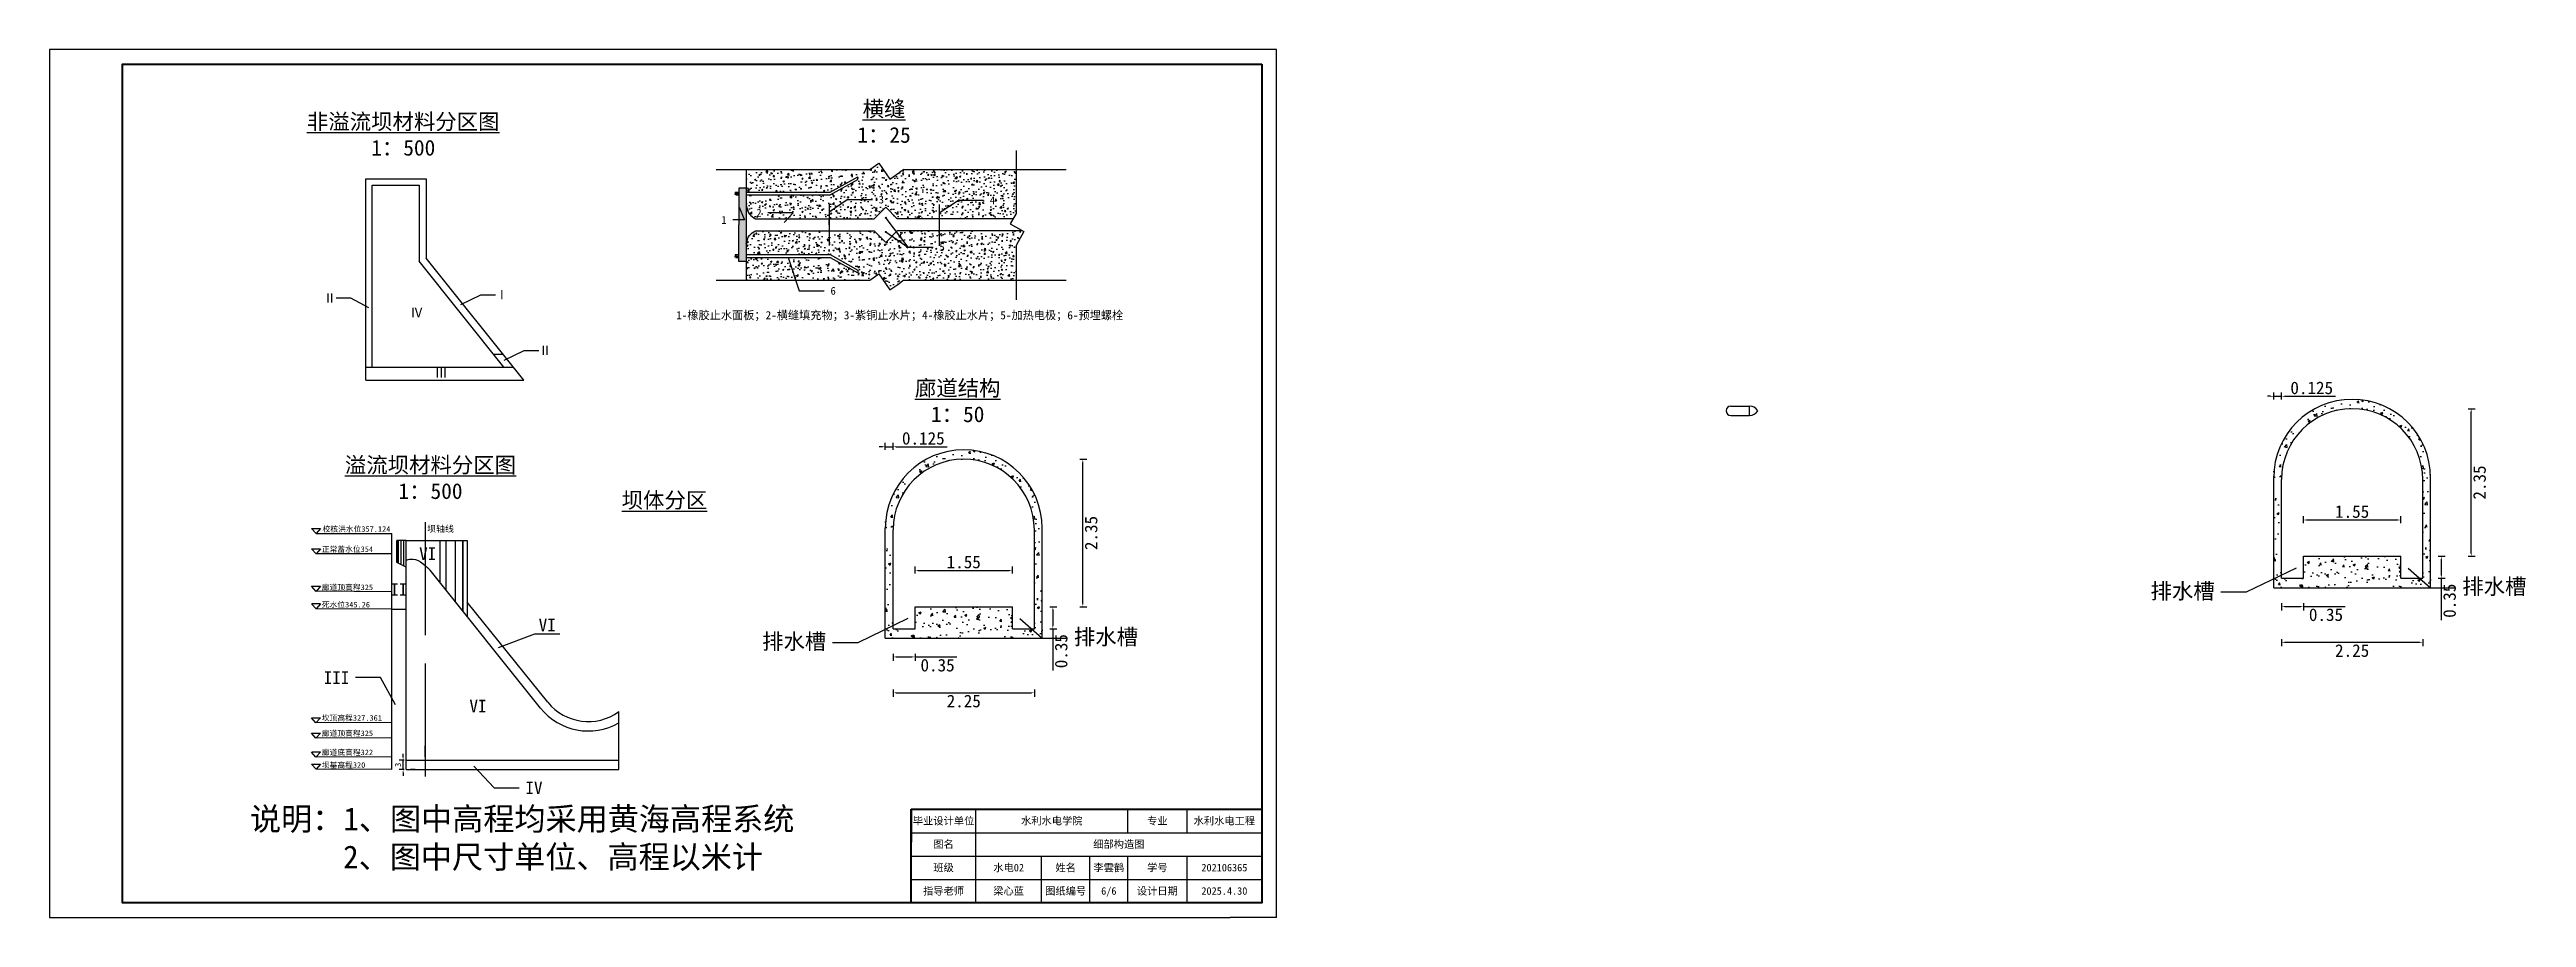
# Model space of a CAD drawing. Header units: millimetres. Extents: x 2814 to 3604, y 1556 to 1833.
import ezdxf
from ezdxf import colors
from ezdxf.entities.mleader import LeaderData, LeaderLine
from ezdxf.math import Vec2, Vec3

# ---------------------------------------------------------------- set-up
doc = ezdxf.new("R2010")
doc.units = ezdxf.units.MM
doc.linetypes.add('ACAD_ISO02W100', pattern=[15, 12, -3])
doc.styles.get("Standard").update_dxf_attribs({"font": 'simfang.ttf'})
doc.dimstyles.new('111', dxfattribs={"dimtxt": 4, "dimasz": 1, "dimexe": 1.25, "dimexo": 0.625, "dimtad": 2, "dimdec": 3, "dimlfac": 0.05, "dimdsep": 46, "dimtxsty": 'Standard', "dimcen": 2.5, "dimadec": 0, "dimazin": 0, "dimtfac": 1, "dimtdec": 3, "dimtmove": 0, "dimatfit": 3, "dimfxl": 1, "dimfxlon": 1, "dimarcsym": 0})

msp = doc.modelspace()

# ---------------------------------------------------------------- texts
for s, height, p in [('1-橡胶止水面板；2-横缝填充物；3-紫铜止水片；4-橡胶止水片；5-加热电极；6-预埋螺栓', 2.612582, (3014.1895, 1747.0424)), ('VI', 4, (2932.2656, 1670.3885)), ('II', 4, (2923.061, 1658.9569)), ('VI', 4, (2970.3612, 1647.6706)), ('VI', 4, (2948.2963, 1621.8088))]:
    msp.add_text(s, height=height).set_placement(p)
for s, width, gutter_width, insert, char_height, attachment_point in [('\\pxqc;{\\fSimSun|b0|i0|c134|p2;\\L横缝\\l\\P1：25}', 90.130648, 12.5, (3035.3675, 1816.6149), 5, 1), ('\\pxqc;{\\fSimSun|b0|i0|c134|p2;\\L非溢流坝材料分区图\\P\\l1：500}', 90.130648, 12.5, (2882.1266, 1812.5324), 5, 1), ('{\\fSimSun|b0|i0|c134|p2;Ⅳ}', 4.967704, 12.5, (2929.415, 1750.7034), 3, 1), ('{\\fSimSun|b0|i0|c134|p2;Ⅲ}', 4.967704, 12.5, (2937.2552, 1731.4961), 3, 1), ('\\pxqc;{\\fSimSun|b0|i0|c134|p2;\\L廊道结构\\P\\l1：50}', 90.130648, 12.5, (3058.848, 1727.6217), 5, 1), ('\\pxqc;{\\fSimSun|b0|i0|c134|p2;\\L溢流坝材料分区图\\l\\P1：500}', 90.130648, 12.5, (2890.8164, 1703.1414), 5, 1), ('{\\fSimSun|b0|i0|c134|p2;\\L坝体分区}', 90.130648, 12.5, (2996.8204, 1691.925), 5, 1), ('{\\fSimSun|b0|i0|c134|p2;坝轴线}', 10.253617, 10.9384, (2934.8095, 1681.3011), 2.030162, 1), ('{\\fSimSun|b0|i0|c134|p2;正常蓄水位354}', 20.649719, 7.5842, (2901.2477, 1674.6876), 1.767124, 1), ('{\\fSimSun|b0|i0|c134|p2;校核洪水位357.124}', 21.327826, 7.5842, (2901.4738, 1681.1055), 1.767124, 1), ('{\\fSimSun|b0|i0|c134|p2;廊道顶高程325}', 20.649719, 7.5842, (2901.2477, 1662.5463), 1.767124, 1), ('{\\fSimSun|b0|i0|c134|p2;死水位345.26}', 20.649719, 7.5842, (2901.2477, 1657.0113), 1.767124, 1), ('{\\fSimSun|b0|i0|c134|p2;坎顶高程327.361}', 20.649719, 7.5842, (2901.2477, 1620.917), 1.767124, 1), ('{\\fSimSun|b0|i0|c134|p2;廊道顶高程325}', 20.649719, 7.5842, (2901.2477, 1616.0297), 1.767124, 1), ('{\\fSimSun|b0|i0|c134|p2;廊道底高程322}', 20.649719, 7.5842, (2901.2477, 1609.9623), 1.767124, 1), ('{\\fSimSun|b0|i0|c134|p2;坝基高程320}', 20.649719, 7.5842, (2901.2477, 1605.9174), 1.767124, 1), ('{\\fSimSun|b0|i0|c134|p2;说明：1、图中高程均采用黄海高程系统\\P      2、图中尺寸单位、高程以米计}', 203.66099, 3.029, (2878.3593, 1591.516, 9204808), 7.26952, 1), ('{\\fSimSun|b0|i0|c134|p2;毕业设计单位}', 40.199461, 12.5, (3099.4126, 1588.4397, 9204808), 2.394, 2), ('{\\fSimSun|b0|i0|c134|p2;水利水电学院}', 36.376, 12.5, (3133.9101, 1588.4484, 9204808), 2.394, 2), ('{\\fSimSun|b0|i0|c134|p2;专业}', 14.215, 12.5, (3167.5531, 1588.4484, 9204808), 2.394, 2), ('{\\fSimSun|b0|i0|c134|p2;水利水电工程}', 36.133439, 12.5, (3188.9156, 1588.4484, 9204808), 2.394, 2), ('{\\fSimSun|b0|i0|c134|p2;图名}', 15.5, 12.5, (3099.4126, 1581.0004, 9204808), 2.394, 2), ('{\\fSimSun|b0|i0|c134|p2;细部构造图}', 68.5, 12.5, (3155.2726, 1581.0004, 9204808), 2.394, 2), ('{\\fSimSun|b0|i0|c134|p2;班级}', 15.5, 12.5, (3099.4126, 1573.5524, 9204808), 2.394, 2), ('{\\fSimSun|b0|i0|c134|p2;水电}02', 15.7, 12.5, (3120.1606, 1573.5524, 9204808), 2.394, 2), ('{\\fSimSun|b0|i0|c134|p2;姓名}', 11.63, 12.5, (3138.335, 1573.5524, 9204808), 2.394, 2), ('{\\fSimSun|b0|i0|c134|p2;李雲鹤}', 15.771478, 12.5, (3152.0846, 1573.5524, 9204808), 2.394, 2), ('{\\fSimSun|b0|i0|c134|p2;学号}', 14.215, 12.5, (3167.5531, 1573.5524, 9204808), 2.394, 2), ('202106365', 17.909, 12.5, (3188.9156, 1573.5524, 9204808), 2.394, 2), ('{\\fSimSun|b0|i0|c134|p2;指导老师}', 15.5, 12.5, (3099.4126, 1566.1044, 9204808), 2.394, 2), ('{\\fSimSun|b0|i0|c134|p2;梁心蓝}', 15.7, 12.5, (3120.1606, 1566.1044, 9204808), 2.394, 2), ('{\\fSimSun|b0|i0|c134|p2;图纸编号}', 25.58013, 12.5, (3138.335, 1566.1044, 9204808), 2.394, 2), ('6/6', 9.046, 12.5, (3152.0846, 1566.1044, 9204808), 2.394, 2), ('{\\fSimSun|b0|i0|c134|p2;设计日期}', 14.215, 12.5, (3167.5531, 1566.1044, 9204808), 2.394, 2), ('2025.4.30', 17.909, 12.5, (3188.9156, 1566.1044, 9204808), 2.394, 2)]:
    msp.add_mtext_dynamic_manual_height_columns(s, width=width, gutter_width=gutter_width, heights=[0], dxfattribs=dict(insert=insert, char_height=char_height, attachment_point=attachment_point))

# ---------------------------------------------------------------- blocks, each defined once
blk = doc.blocks.new('_None')
blk = doc.blocks.new('*D1')
at = {"color": 0, "lineweight": -2, "transparency": 16777216}
for p, q in [((3083.35, 1640.48), (3083.35, 1638.23)), ((3084.35, 1639.48), (3089.35, 1639.48)), ((3090.35, 1640.48), (3090.35, 1638.23)), ((3090.35, 1639.48), (3103.66, 1639.48))]:
    blk.add_line(p, q, dxfattribs=at)
at = {"color": 0, "transparency": 16777216}
for points in [[(3084.35, 1639.64), (3084.35, 1639.31), (3083.35, 1639.48)], [(3089.35, 1639.64), (3089.35, 1639.31), (3090.35, 1639.48)]]:
    blk.add_solid(points, dxfattribs=at)
at = {"layer": 'Defpoints', "color": 0, "transparency": 16777216}
for p in [(3083.35, 1648.46), (3090.35, 1648.46), (3090.35, 1639.48)]:
    blk.add_point(p, dxfattribs=at)
at = {"color": 0, "transparency": 16777216, "insert": (3097.5, 1636.82), "char_height": 4, "attachment_point": 5}
blk.add_mtext('0.35', dxfattribs=at)
blk = doc.blocks.new('*D2')
at = {"color": 0, "lineweight": -2, "transparency": 16777216}
for p, q in [((3090.35, 1666.02), (3090.35, 1668.27)), ((3091.35, 1667.02), (3120.35, 1667.02)), ((3121.35, 1666.02), (3121.35, 1668.27))]:
    blk.add_line(p, q, dxfattribs=at)
at = {"color": 0, "transparency": 16777216}
for points in [[(3091.35, 1667.19), (3091.35, 1666.86), (3090.35, 1667.02)], [(3120.35, 1667.19), (3120.35, 1666.86), (3121.35, 1667.02)]]:
    blk.add_solid(points, dxfattribs=at)
at = {"layer": 'Defpoints', "color": 0, "transparency": 16777216}
for p in [(3121.35, 1667.02), (3090.35, 1655.46), (3121.35, 1655.46)]:
    blk.add_point(p, dxfattribs=at)
at = {"color": 0, "transparency": 16777216, "insert": (3105.85, 1669.68), "char_height": 4, "attachment_point": 5}
blk.add_mtext('1.55', dxfattribs=at)
blk = doc.blocks.new('*D3')
at = {"color": 0, "lineweight": -2, "transparency": 16777216}
for p, q in [((3079.85, 1706.43), (3078.85, 1706.43)), ((3080.85, 1705.43), (3080.85, 1707.68)), ((3080.85, 1706.43), (3083.35, 1706.43)), ((3083.35, 1705.43), (3083.35, 1707.68)), ((3084.35, 1706.43), (3100.58, 1706.43))]:
    blk.add_line(p, q, dxfattribs=at)
at = {"color": 0, "transparency": 16777216}
for points in [[(3079.85, 1706.6), (3079.85, 1706.26), (3080.85, 1706.43)], [(3084.35, 1706.6), (3084.35, 1706.26), (3083.35, 1706.43)]]:
    blk.add_solid(points, dxfattribs=at)
at = {"layer": 'Defpoints', "color": 0, "transparency": 16777216}
for p in [(3083.35, 1706.43), (3080.85, 1680.46), (3083.35, 1679.96)]:
    blk.add_point(p, dxfattribs=at)
at = {"color": 0, "transparency": 16777216, "insert": (3092.96, 1709.09), "char_height": 4, "attachment_point": 5}
blk.add_mtext('0.125', dxfattribs=at)
blk = doc.blocks.new('*D4')
at = {"color": 0, "lineweight": -2, "transparency": 16777216}
for p, q in [((3142.8, 1702.46), (3145.05, 1702.46)), ((3143.8, 1656.46), (3143.8, 1701.46)), ((3142.8, 1655.46), (3145.05, 1655.46))]:
    blk.add_line(p, q, dxfattribs=at)
at = {"color": 0, "transparency": 16777216}
for points in [[(3143.64, 1701.46), (3143.97, 1701.46), (3143.8, 1702.46)], [(3143.64, 1656.46), (3143.97, 1656.46), (3143.8, 1655.46)]]:
    blk.add_solid(points, dxfattribs=at)
at = {"layer": 'Defpoints', "color": 0, "transparency": 16777216}
for p in [(3105.85, 1702.46), (3143.8, 1702.46), (3105.85, 1655.46)]:
    blk.add_point(p, dxfattribs=at)
at = {"color": 0, "transparency": 16777216, "insert": (3146.46, 1678.96), "char_height": 4, "attachment_point": 5, "rotation": 90}
blk.add_mtext('2.35', dxfattribs=at)
blk = doc.blocks.new('*D5')
at = {"color": 0, "lineweight": -2, "transparency": 16777216}
for p, q in [((3133.25, 1655.46), (3135.5, 1655.46)), ((3134.25, 1654.46), (3134.25, 1649.46)), ((3133.25, 1648.46), (3135.5, 1648.46)), ((3134.25, 1648.46), (3134.25, 1635.15))]:
    blk.add_line(p, q, dxfattribs=at)
at = {"color": 0, "transparency": 16777216}
for points in [[(3134.08, 1654.46), (3134.41, 1654.46), (3134.25, 1655.46)], [(3134.08, 1649.46), (3134.41, 1649.46), (3134.25, 1648.46)]]:
    blk.add_solid(points, dxfattribs=at)
at = {"layer": 'Defpoints', "color": 0, "transparency": 16777216}
for p in [(3121.35, 1655.46), (3121.35, 1648.46), (3134.25, 1648.46)]:
    blk.add_point(p, dxfattribs=at)
at = {"color": 0, "transparency": 16777216, "insert": (3136.91, 1641.31), "char_height": 4, "attachment_point": 5, "rotation": 90}
blk.add_mtext('0.35', dxfattribs=at)
blk = doc.blocks.new('*D6')
at = {"color": 0, "lineweight": -2, "transparency": 16777216}
for p, q in [((3083.35, 1629.05), (3083.35, 1626.8)), ((3084.35, 1628.05), (3127.35, 1628.05)), ((3128.35, 1629.05), (3128.35, 1626.8))]:
    blk.add_line(p, q, dxfattribs=at)
at = {"color": 0, "transparency": 16777216}
for points in [[(3084.35, 1628.22), (3084.35, 1627.88), (3083.35, 1628.05)], [(3127.35, 1628.22), (3127.35, 1627.88), (3128.35, 1628.05)]]:
    blk.add_solid(points, dxfattribs=at)
at = {"layer": 'Defpoints', "color": 0, "transparency": 16777216}
for p in [(3083.35, 1648.46), (3128.35, 1648.46), (3128.35, 1628.05)]:
    blk.add_point(p, dxfattribs=at)
at = {"color": 0, "transparency": 16777216, "insert": (3105.85, 1625.39), "char_height": 4, "attachment_point": 5}
blk.add_mtext('2.25', dxfattribs=at)
blk = doc.blocks.new('*D7')
at = {"color": 0, "lineweight": -2, "transparency": 16777216}
for p, q in [((2927.52, 1606.6), (2925.89, 1606.6)), ((2927.52, 1603.6), (2925.89, 1603.6)), ((2927.14, 1607.6), (2927.14, 1608.6)), ((2927.14, 1603.6), (2927.14, 1606.6)), ((2927.14, 1602.6), (2927.14, 1601.6))]:
    blk.add_line(p, q, dxfattribs=at)
at = {"color": 0, "transparency": 16777216}
for points in [[(2926.97, 1607.6), (2927.31, 1607.6), (2927.14, 1606.6)], [(2926.97, 1602.6), (2927.31, 1602.6), (2927.14, 1603.6)]]:
    blk.add_solid(points, dxfattribs=at)
at = {"layer": 'Defpoints', "color": 0, "transparency": 16777216}
for p in [(2927.14, 1606.6), (2928.15, 1606.6), (2928.15, 1603.6)]:
    blk.add_point(p, dxfattribs=at)
at = {"color": 0, "transparency": 16777216, "insert": (2925.5, 1605.1), "char_height": 4, "attachment_point": 5, "rotation": 90}
blk.add_mtext('{\\H0.5x;3}', dxfattribs=at)
blk = doc.blocks.new('*D18')
at = {"color": 0, "lineweight": -2, "transparency": 16777216}
for p, q in [((3525.87, 1656.56), (3525.87, 1654.31)), ((3526.87, 1655.56), (3531.87, 1655.56)), ((3532.87, 1656.56), (3532.87, 1654.31)), ((3532.87, 1655.56), (3546.18, 1655.56))]:
    blk.add_line(p, q, dxfattribs=at)
at = {"color": 0, "transparency": 16777216}
for points in [[(3526.87, 1655.72), (3526.87, 1655.39), (3525.87, 1655.56)], [(3531.87, 1655.72), (3531.87, 1655.39), (3532.87, 1655.56)]]:
    blk.add_solid(points, dxfattribs=at)
at = {"layer": 'Defpoints', "color": 0, "transparency": 16777216}
for p in [(3525.87, 1664.54), (3532.87, 1664.54), (3532.87, 1655.56)]:
    blk.add_point(p, dxfattribs=at)
at = {"color": 0, "transparency": 16777216, "insert": (3540.03, 1652.9), "char_height": 4, "attachment_point": 5}
blk.add_mtext('0.35', dxfattribs=at)
blk = doc.blocks.new('*D19')
at = {"color": 0, "lineweight": -2, "transparency": 16777216}
for p, q in [((3532.87, 1682.1), (3532.87, 1684.35)), ((3533.87, 1683.1), (3562.87, 1683.1)), ((3563.87, 1682.1), (3563.87, 1684.35))]:
    blk.add_line(p, q, dxfattribs=at)
at = {"color": 0, "transparency": 16777216}
for points in [[(3533.87, 1683.27), (3533.87, 1682.93), (3532.87, 1683.1)], [(3562.87, 1683.27), (3562.87, 1682.93), (3563.87, 1683.1)]]:
    blk.add_solid(points, dxfattribs=at)
at = {"layer": 'Defpoints', "color": 0, "transparency": 16777216}
for p in [(3563.87, 1683.1), (3532.87, 1671.54), (3563.87, 1671.54)]:
    blk.add_point(p, dxfattribs=at)
at = {"color": 0, "transparency": 16777216, "insert": (3548.37, 1685.76), "char_height": 4, "attachment_point": 5}
blk.add_mtext('1.55', dxfattribs=at)
blk = doc.blocks.new('*D20')
at = {"color": 0, "lineweight": -2, "transparency": 16777216}
for p, q in [((3522.37, 1722.51), (3521.37, 1722.51)), ((3523.37, 1721.51), (3523.37, 1723.76)), ((3523.37, 1722.51), (3525.87, 1722.51)), ((3525.87, 1721.51), (3525.87, 1723.76)), ((3526.87, 1722.51), (3543.11, 1722.51))]:
    blk.add_line(p, q, dxfattribs=at)
at = {"color": 0, "transparency": 16777216}
for points in [[(3522.37, 1722.67), (3522.37, 1722.34), (3523.37, 1722.51)], [(3526.87, 1722.67), (3526.87, 1722.34), (3525.87, 1722.51)]]:
    blk.add_solid(points, dxfattribs=at)
at = {"layer": 'Defpoints', "color": 0, "transparency": 16777216}
for p in [(3525.87, 1722.51), (3523.37, 1696.54), (3525.87, 1696.04)]:
    blk.add_point(p, dxfattribs=at)
at = {"color": 0, "transparency": 16777216, "insert": (3535.49, 1725.17), "char_height": 4, "attachment_point": 5}
blk.add_mtext('0.125', dxfattribs=at)
blk = doc.blocks.new('*D21')
at = {"color": 0, "lineweight": -2, "transparency": 16777216}
for p, q in [((3585.33, 1718.54), (3587.58, 1718.54)), ((3586.33, 1672.54), (3586.33, 1717.54)), ((3585.33, 1671.54), (3587.58, 1671.54))]:
    blk.add_line(p, q, dxfattribs=at)
at = {"color": 0, "transparency": 16777216}
for points in [[(3586.16, 1717.54), (3586.5, 1717.54), (3586.33, 1718.54)], [(3586.16, 1672.54), (3586.5, 1672.54), (3586.33, 1671.54)]]:
    blk.add_solid(points, dxfattribs=at)
at = {"layer": 'Defpoints', "color": 0, "transparency": 16777216}
for p in [(3548.37, 1718.54), (3586.33, 1718.54), (3548.37, 1671.54)]:
    blk.add_point(p, dxfattribs=at)
at = {"color": 0, "transparency": 16777216, "insert": (3588.99, 1695.04), "char_height": 4, "attachment_point": 5, "rotation": 90}
blk.add_mtext('2.35', dxfattribs=at)
blk = doc.blocks.new('*D22')
at = {"color": 0, "lineweight": -2, "transparency": 16777216}
for p, q in [((3575.77, 1671.54), (3578.02, 1671.54)), ((3576.77, 1670.54), (3576.77, 1665.54)), ((3575.77, 1664.54), (3578.02, 1664.54)), ((3576.77, 1664.54), (3576.77, 1651.23))]:
    blk.add_line(p, q, dxfattribs=at)
at = {"color": 0, "transparency": 16777216}
for points in [[(3576.61, 1670.54), (3576.94, 1670.54), (3576.77, 1671.54)], [(3576.61, 1665.54), (3576.94, 1665.54), (3576.77, 1664.54)]]:
    blk.add_solid(points, dxfattribs=at)
at = {"layer": 'Defpoints', "color": 0, "transparency": 16777216}
for p in [(3563.87, 1671.54), (3563.87, 1664.54), (3576.77, 1664.54)]:
    blk.add_point(p, dxfattribs=at)
at = {"color": 0, "transparency": 16777216, "insert": (3579.43, 1657.38), "char_height": 4, "attachment_point": 5, "rotation": 90}
blk.add_mtext('0.35', dxfattribs=at)
blk = doc.blocks.new('*D23')
at = {"color": 0, "lineweight": -2, "transparency": 16777216}
for p, q in [((3525.87, 1645.13), (3525.87, 1642.88)), ((3526.87, 1644.13), (3569.87, 1644.13)), ((3570.87, 1645.13), (3570.87, 1642.88))]:
    blk.add_line(p, q, dxfattribs=at)
at = {"color": 0, "transparency": 16777216}
for points in [[(3526.87, 1644.3), (3526.87, 1643.96), (3525.87, 1644.13)], [(3569.87, 1644.3), (3569.87, 1643.96), (3570.87, 1644.13)]]:
    blk.add_solid(points, dxfattribs=at)
at = {"layer": 'Defpoints', "color": 0, "transparency": 16777216}
for p in [(3525.87, 1664.54), (3570.87, 1664.54), (3570.87, 1644.13)]:
    blk.add_point(p, dxfattribs=at)
at = {"color": 0, "transparency": 16777216, "insert": (3548.37, 1641.47), "char_height": 4, "attachment_point": 5}
blk.add_mtext('2.25', dxfattribs=at)

# ---------------------------------------------------------------- dimensions: what is measured, and where the dimension line sits
for base, p1, p2, angle, picture, middle in [((3525.8719, 1722.5068), (3523.3719, 1696.5411), (3525.8719, 1696.0411), 180, '*D20', (3535.4912, 1725.166)), ((3586.3302, 1718.5411), (3548.3719, 1671.5411), (3548.3719, 1718.5411), 90, '*D21', (3588.9895, 1695.0411)), ((3083.3451, 1706.4284), (3080.8451, 1680.4628), (3083.3451, 1679.9628), 180, '*D3', (3092.9644, 1709.0877)), ((3143.8034, 1702.4628), (3105.8451, 1655.4628), (3105.8451, 1702.4628), 90, '*D4', (3146.4627, 1678.9628)), ((3576.7734, 1664.5411), (3563.8719, 1671.5411), (3563.8719, 1664.5411), 90, '*D22', (3579.4326, 1657.3847)), ((3134.2466, 1648.4628), (3121.3451, 1655.4628), (3121.3451, 1648.4628), 90, '*D5', (3136.9059, 1641.3064))]:
    dim = msp.add_linear_dim(base=base, p1=p1, p2=p2, angle=angle, dimstyle='111')
    dim.commit()
    dim.dimension.update_dxf_attribs({"geometry": picture, "text_midpoint": middle})
for base, p1, p2, picture, middle in [((3563.8719, 1683.1006), (3532.8719, 1671.5411), (3563.8719, 1671.5411), '*D19', (3548.3719, 1685.7599)), ((3121.3451, 1667.0223), (3090.3451, 1655.4628), (3121.3451, 1655.4628), '*D2', (3105.8451, 1669.6815)), ((3532.8719, 1655.5551), (3525.8719, 1664.5411), (3532.8719, 1664.5411), '*D18', (3540.0283, 1652.8958)), ((3570.8719, 1644.1286), (3525.8719, 1664.5411), (3570.8719, 1664.5411), '*D23', (3548.3719, 1641.4693)), ((3090.3451, 1639.4767), (3083.3451, 1648.4628), (3090.3451, 1648.4628), '*D1', (3097.5016, 1636.8175)), ((3128.3451, 1628.0503), (3083.3451, 1648.4628), (3128.3451, 1648.4628), '*D6', (3105.8451, 1625.391))]:
    dim = msp.add_linear_dim(base=base, p1=p1, p2=p2, dimstyle='111')
    dim.commit()
    dim.dimension.update_dxf_attribs({"geometry": picture, "text_midpoint": middle})
dim = msp.add_linear_dim(base=(2927.1406, 1606.6018), p1=(2928.1487, 1603.6018), p2=(2928.1487, 1606.6018), angle=90, text='{\\H0.5x;3}', dimstyle='111')
dim.commit()
dim.dimension.update_dxf_attribs({"geometry": '*D7', "text_midpoint": (2925.5042, 1605.1018)})

# ---------------------------------------------------------------- hatches: boundary and pattern name
h = msp.add_hatch()
h.set_pattern_fill('AR-CONC', color=256, scale=0.025)
h.set_pattern_definition([(50, (2968.2567, 1747.5898), (4.55462, -0.39848), [0.47625, -5.23875]), (355, (2968.2567, 1747.59), (-0.88109, 4.77642), [0.381, -4.19101]), (100.4514, (2968.636, 1747.5566), (3.67353, 4.37794), [0.40475, -4.45226]), (46.1842, (2968.2567, 1748.86), (6.77698, -1.05106), [0.71437, -7.85812]), (96.6356, (2968.8214, 1748.772), (5.9351, 6.18565), [0.60713, -6.6784]), (351.184, (2968.257, 1748.86), (5.9351, 6.18565), [0.5715, -6.2865]), (21, (2968.8917, 1748.5423), (3.79036, -2.55663), [0.47625, -5.23875]), (326, (2968.8917, 1748.5423), (1.54505, 4.6047), [0.381, -4.191]), (71.4514, (2969.2075, 1748.3292), (5.33541, 2.04807), [0.40475, -4.45225]), (37.5, (2968.2567, 1747.5898), (0.077215, 2.113876), [0, -4.1402, 0, -4.2545, 0, -4.206875]), (7.5, (2968.2567, 1747.5898), (1.670492, 2.504514), [0, -2.4257, 0, -4.04495, 0, -1.603375]), (327.5, (2966.8406, 1747.5898), (3.389765, -0.143219), [0, -1.5875, 0, -4.953, 0, -6.57225]), (317.5, (2966.2056, 1747.5898), (3.70323, 0.63566), [0, -2.06375, 0, -3.2893, 0, -4.66725])])
edge = h.paths.add_edge_path()
edge.add_line((3122.5323, 1794.8032), (3086.7983, 1794.8032))
edge.add_line((3086.7983, 1794.8032), (3085.4682, 1793.889))
edge.add_line((3085.4682, 1793.889), (3082.2743, 1791.6938))
edge.add_line((3082.2743, 1791.6938), (3078.7735, 1796.7871))
edge.add_line((3078.7735, 1796.7871), (3075.8871, 1794.8032))
edge.add_line((3075.8871, 1794.8032), (3036.5438, 1794.8032))
edge.add_line((3036.5438, 1794.8032), (3036.5438, 1787.5598))
edge.add_line((3036.5438, 1787.5598), (3063.2744, 1787.5598))
edge.add_line((3063.2744, 1787.5598), (3072.0699, 1792.4615))
edge.add_line((3072.0699, 1792.4615), (3072.0699, 1791.6163))
edge.add_line((3072.0699, 1791.6163), (3063.2744, 1786.6584))
edge.add_line((3063.2744, 1786.6584), (3036.5438, 1786.6584))
edge.add_line((3036.5438, 1786.6584), (3036.5438, 1783.2561))
edge.add_spline(control_points=[(3036.5438, 1783.2561), (3036.7591, 1782.2639), (3037.1519, 1780.4542), (3038.7278, 1779.5185), (3039.4397, 1779.0958)], knot_values=[0, 0, 0, 0, 115.72288729, 211.04650675, 211.04650675, 211.04650675, 211.04650675], degree=3, periodic=0)
edge.add_line((3039.4397, 1779.0958), (3077.3264, 1779.0958))
edge.add_line((3077.3264, 1779.0958), (3080.986, 1782.7553))
edge.add_line((3080.986, 1782.7553), (3084.6455, 1779.0958))
edge.add_line((3084.6455, 1779.0958), (3121.5754, 1779.0958))
edge.add_line((3121.5754, 1779.0958), (3122.5323, 1780.7915))
edge.add_line((3122.5323, 1780.7915), (3122.5323, 1794.8032))
edge = h.paths.add_edge_path()
edge.add_line((3122.5135, 1770.5712), (3124.9985, 1774.9748))
edge.add_line((3124.9985, 1774.9748), (3124.5465, 1775.2299))
edge.add_line((3124.5465, 1775.2299), (3084.6559, 1775.2299))
edge.add_line((3084.6559, 1775.2299), (3080.986, 1771.5601))
edge.add_line((3080.986, 1771.5601), (3077.3264, 1775.2196))
edge.add_line((3077.3264, 1775.2196), (3039.4397, 1775.2196))
edge.add_spline(control_points=[(3039.4397, 1775.2196), (3038.7278, 1774.7969), (3037.1519, 1773.8612), (3036.7591, 1772.0516), (3036.5438, 1771.0593)], knot_values=[0, 0, 0, 0, 95.32361947, 211.04650675, 211.04650675, 211.04650675, 211.04650675], degree=3, periodic=0)
edge.add_line((3036.5438, 1771.0593), (3036.5438, 1767.657))
edge.add_line((3036.5438, 1767.657), (3063.2744, 1767.657))
edge.add_line((3063.2744, 1767.657), (3072.0699, 1762.6991))
edge.add_line((3072.0699, 1762.6991), (3072.0699, 1761.8539))
edge.add_line((3072.0699, 1761.8539), (3063.2744, 1766.7556))
edge.add_line((3063.2744, 1766.7556), (3036.5438, 1766.7556))
edge.add_line((3036.5438, 1766.7556), (3036.5438, 1759.5122))
edge.add_line((3036.5438, 1759.5122), (3075.8871, 1759.5122))
edge.add_line((3075.8871, 1759.5122), (3078.7735, 1761.4961))
edge.add_line((3078.7735, 1761.4961), (3082.2743, 1756.4028))
edge.add_line((3082.2743, 1756.4028), (3085.4682, 1758.5981))
edge.add_line((3085.4682, 1758.5981), (3086.7983, 1759.5122))
edge.add_line((3086.7983, 1759.5122), (3122.5135, 1759.5122))
edge.add_line((3122.5135, 1759.5122), (3122.5135, 1770.5712))
h = msp.add_hatch(color=250)
h.dxf.hatch_style = 1
h.paths.add_polyline_path([(3036.5438, 1767.657), (3034.1229, 1767.657), (3034.1229, 1766.7556), (3036.5438, 1766.7556)])
h.paths.add_polyline_path([(3036.5438, 1766.7556), (3034.1229, 1766.7556), (3034.1229, 1765.509), (3036.5438, 1765.509)])
h.paths.add_polyline_path([(3036.5438, 1777.1577), (3034.1229, 1777.1577), (3034.1229, 1767.657), (3036.5438, 1767.657)])
h.paths.add_polyline_path([(3036.5438, 1786.6584), (3034.1229, 1786.6584), (3034.1229, 1777.1577), (3036.5438, 1777.1577)])
h.paths.add_polyline_path([(3036.5438, 1787.5598), (3034.1229, 1787.5598), (3034.1229, 1786.6584), (3036.5438, 1786.6584)])
h.paths.add_polyline_path([(3036.5438, 1788.8064), (3034.1229, 1788.8064), (3034.1229, 1787.5598), (3036.5438, 1787.5598)])
h = msp.add_hatch()
h.set_pattern_fill('AR-CONC', color=0, scale=0.04)
h.set_pattern_definition([(50, (-55399.448, -26461.08), (7.28738676, -0.6375634), [0.762, -8.382]), (355, (-55399.448, -26461.08), (-1.40973686, 7.6422738), [0.6096, -6.7056234]), (100.451445, (-55398.841, -26461.133), (5.8776499, 7.0047101), [0.64760035, -7.1236098]), (46.1842, (-55399.448, -26459.048), (10.8431616, -1.6816931), [1.143, -12.573]), (96.635558, (-55398.545, -26459.188), (9.4961654, 9.897045), [0.971401, -10.6854243]), (351.184151, (-55399.448, -26459.048), (9.4961654, 9.897045), [0.9143987, -10.0583893]), (21, (-55398.432, -26459.556), (6.06457565, -4.09060793), [0.762, -8.382]), (326, (-55398.432, -26459.556), (2.4720811, 7.36751864), [0.6096, -6.7056]), (71.451445, (-55397.927, -26459.897), (8.5366568, 3.27691076), [0.64760035, -7.1235975]), (37.5, (-55399.4482, -26461.0798), (0.12354413, 3.38220155), [0, -6.62432, 0, -6.8072, 0, -6.731]), (7.5, (-55399.448, -26461.08), (2.6727865, 4.007223), [0, -3.88112, 0, -6.47192, 0, -2.5654]), (327.5, (-55401.7139, -26461.0798), (5.42362381, -0.22914976), [0, -2.54, 0, -7.9248, 0, -10.5156]), (317.5, (-55402.73, -26461.08), (5.92516726, 1.01705964), [0, -3.302, 0, -5.26288, 0, -7.4676])])
edge = h.paths.add_edge_path(flags=16)
edge.add_line((3532.8719, 1671.5411), (3563.8719, 1671.5411))
edge.add_line((3563.8719, 1671.5411), (3563.8719, 1664.5411))
edge.add_line((3563.8719, 1664.5411), (3570.8719, 1664.5411))
edge.add_line((3570.8719, 1664.5411), (3570.8719, 1696.0411))
edge.add_arc((3548.3719, 1696.0411), 22.5, 0, 180)
edge.add_line((3525.8719, 1696.0411), (3525.8719, 1664.5411))
edge.add_line((3525.8719, 1664.5411), (3532.8719, 1664.5411))
edge.add_line((3532.8719, 1664.5411), (3532.8719, 1671.5411))
edge = h.paths.add_edge_path()
edge.add_line((3523.3719, 1661.5411), (3523.3719, 1696.5411))
edge.add_arc((3548.3719, 1696.5411), 25, 0, 180, ccw=False)
edge.add_line((3573.3719, 1696.5411), (3573.3719, 1661.5411))
edge.add_line((3573.3719, 1661.5411), (3523.3719, 1661.5411))
h = msp.add_hatch()
h.set_pattern_fill('AR-CONC', color=0, scale=0.04)
h.set_pattern_definition([(50, (-55841.975, -26477.158), (7.28738676, -0.6375634), [0.762, -8.382]), (355, (-55841.975, -26477.158), (-1.40973686, 7.6422738), [0.6096, -6.7056234]), (100.451445, (-55841.3676, -26477.211), (5.8776499, 7.0047101), [0.64760035, -7.1236098]), (46.1842, (-55841.975, -26475.126), (10.8431616, -1.6816931), [1.143, -12.573]), (96.635558, (-55841.071, -26475.266), (9.4961654, 9.897045), [0.971401, -10.6854243]), (351.184151, (-55841.975, -26475.126), (9.4961654, 9.897045), [0.9143987, -10.0583893]), (21, (-55840.959, -26475.634), (6.06457565, -4.09060793), [0.762, -8.382]), (326, (-55840.959, -26475.634), (2.4720811, 7.36751864), [0.6096, -6.7056]), (71.451445, (-55840.4535, -26475.975), (8.5366568, 3.27691076), [0.64760035, -7.1235975]), (37.5, (-55841.975, -26477.1582), (0.12354413, 3.38220155), [0, -6.62432, 0, -6.8072, 0, -6.731]), (7.5, (-55841.975, -26477.158), (2.6727865, 4.007223), [0, -3.88112, 0, -6.47192, 0, -2.5654]), (327.5, (-55844.2406, -26477.1582), (5.42362381, -0.22914976), [0, -2.54, 0, -7.9248, 0, -10.5156]), (317.5, (-55845.2566, -26477.158), (5.92516726, 1.01705964), [0, -3.302, 0, -5.26288, 0, -7.4676])])
edge = h.paths.add_edge_path(flags=16)
edge.add_line((3090.3451, 1655.4628), (3121.3451, 1655.4628))
edge.add_line((3121.3451, 1655.4628), (3121.3451, 1648.4628))
edge.add_line((3121.3451, 1648.4628), (3128.3451, 1648.4628))
edge.add_line((3128.3451, 1648.4628), (3128.3451, 1679.9628))
edge.add_arc((3105.8451, 1679.9628), 22.5, 0, 180)
edge.add_line((3083.3451, 1679.9628), (3083.3451, 1648.4628))
edge.add_line((3083.3451, 1648.4628), (3090.3451, 1648.4628))
edge.add_line((3090.3451, 1648.4628), (3090.3451, 1655.4628))
edge = h.paths.add_edge_path()
edge.add_line((3080.8451, 1645.4628), (3080.8451, 1680.4628))
edge.add_arc((3105.8451, 1680.4628), 25, 0, 180, ccw=False)
edge.add_line((3130.8451, 1680.4628), (3130.8451, 1645.4628))
edge.add_line((3130.8451, 1645.4628), (3080.8451, 1645.4628))

# ---------------------------------------------------------------- linework, layer by layer
for p, q in [((3205.4801, 1832.9822, 9204808), (2814.4601, 1832.9822, 9204808)), ((2814.4601, 1832.9822, 9204808), (2814.4601, 1556.4752, 9204808)), ((3205.4801, 1556.4752, 9204808), (3205.4801, 1832.9822, 9204808)), ((3122.5323, 1800.8225), (3122.5323, 1780.7915)), ((3026.8944, 1794.8032), (3075.8871, 1794.8032)), ((3036.5438, 1794.8032), (3036.5438, 1759.5122)), ((3063.2744, 1787.5598), (3072.0699, 1792.4615)), ((3072.0699, 1791.6163), (3072.0699, 1792.4615)), ((3075.8871, 1794.8032), (3078.7735, 1796.7871)), ((3078.7735, 1796.7871), (3082.2743, 1791.6938)), ((3082.2743, 1791.6938), (3085.4682, 1793.889)), ((3086.7983, 1794.8032), (3085.4682, 1793.889)), ((3086.7983, 1794.8032), (3138.4922, 1794.8032)), ((2915.263, 1727.5985), (2915.263, 1791.8201)), ((2915.263, 1791.8201), (2934.463, 1791.8201)), ((2915.263, 1791.8201), (2917.263, 1791.8201)), ((2917.263, 1731.8201), (2917.263, 1789.8201)), ((2917.263, 1789.8201), (2932.263, 1789.8201)), ((2932.263, 1789.8201), (2932.263, 1765.5505)), ((2934.463, 1791.8201), (2934.463, 1766.5505)), ((3033.2462, 1787.4622), (3033.0354, 1787.4622)), ((3033.0354, 1787.4622), (3033.0354, 1787.1091)), ((3033.0354, 1786.756), (3033.0354, 1787.1091)), ((3033.2462, 1786.756), (3033.0354, 1786.756)), ((3033.2462, 1787.5598), (3033.2462, 1786.6584)), ((3033.2462, 1787.5598), (3034.1229, 1787.5598)), ((3033.2462, 1787.1091), (3034.1229, 1787.1091)), ((3033.2462, 1786.6584), (3034.1229, 1786.6584)), ((3036.5438, 1788.8064), (3034.1229, 1788.8064)), ((3034.1229, 1788.8064), (3034.1229, 1777.1577)), ((3036.5438, 1787.5598), (3063.2744, 1787.5598)), ((3036.5438, 1786.6584), (3063.2744, 1786.6584)), ((3063.2744, 1786.6584), (3072.0699, 1791.6163)), ((3034.1229, 1765.509), (3034.1229, 1777.1577)), ((3039.4397, 1779.0958), (3077.3264, 1779.0958)), ((3062.9972, 1783.7265), (3062.9972, 1770.5889)), ((3062.9972, 1777.1577), (3062.9972, 1778.6504)), ((3080.986, 1782.7553), (3077.3264, 1779.0958)), ((3080.986, 1782.7553), (3084.6455, 1779.0958)), ((3121.5754, 1779.0958), (3084.6455, 1779.0958)), ((3097.9972, 1783.6074), (3097.9972, 1770.4697)), ((3122.5323, 1780.7915), (3120.6384, 1777.4353)), ((3120.6384, 1777.4353), (3124.9985, 1774.9748)), ((3039.4397, 1775.2196), (3077.3264, 1775.2196)), ((3077.3264, 1775.2196), (3080.986, 1771.5601)), ((3084.6455, 1775.2196), (3080.986, 1771.5601)), ((3080.986, 1774.903), (3088.0757, 1770.0587)), ((3124.5465, 1775.2299), (3084.6455, 1775.2299)), ((3124.9985, 1774.9748), (3122.5135, 1770.5712)), ((3122.5135, 1770.5712), (3122.5135, 1753.209)), ((2959.2473, 1731.8201), (2932.263, 1765.5505)), ((2965.6246, 1727.5985), (2934.463, 1766.5505)), ((3033.2462, 1767.5594), (3033.0354, 1767.5594)), ((3033.0354, 1767.5594), (3033.0354, 1767.2063)), ((3033.0354, 1766.8532), (3033.0354, 1767.2063)), ((3033.2462, 1766.8532), (3033.0354, 1766.8532)), ((3033.2462, 1766.7556), (3033.2462, 1767.657)), ((3033.2462, 1767.657), (3033.2462, 1767.2063)), ((3033.2462, 1767.657), (3034.1229, 1767.657)), ((3033.2462, 1767.2063), (3034.1229, 1767.2063)), ((3033.2462, 1766.7556), (3034.1229, 1766.7556)), ((3034.1229, 1766.7556), (3034.1229, 1767.6684)), ((3036.5438, 1765.509), (3034.1229, 1765.509)), ((3036.5438, 1767.657), (3063.2744, 1767.657)), ((3036.5438, 1766.7556), (3063.2744, 1766.7556)), ((3063.2744, 1767.657), (3072.0699, 1762.6991)), ((3063.2744, 1766.7556), (3072.0699, 1761.8539)), ((3072.0699, 1762.6991), (3072.0699, 1761.8539)), ((3075.8871, 1759.5122), (3078.7735, 1761.4961)), ((3078.7735, 1761.4961), (3082.2743, 1756.4028)), ((3026.8944, 1759.5122), (3075.8871, 1759.5122)), ((3082.2743, 1756.4028), (3085.4682, 1758.5981)), ((3086.7983, 1759.5122), (3085.4682, 1758.5981)), ((3086.7983, 1759.5122), (3138.4922, 1759.5122)), ((2915.263, 1731.8201), (2959.2473, 1731.8201)), ((2955.9424, 1735.9512), (2958.9424, 1735.9512)), ((2959.2473, 1731.8201), (2962.2473, 1731.8201)), ((2915.263, 1727.5985), (2965.6246, 1727.5985)), ((3350.3256, 1719.4011), (3356.3256, 1719.4011)), ((3350.3256, 1716.4011), (3356.3256, 1716.4011)), ((3356.3256, 1716.4011), (3356.3256, 1719.4011)), ((3523.3719, 1661.5411), (3523.3719, 1696.5411)), ((3525.8719, 1664.5411), (3525.8719, 1696.0411)), ((3570.8719, 1664.5411), (3570.8719, 1696.0411)), ((3573.3719, 1661.5411), (3573.3719, 1696.5411)), ((2897.9808, 1680.3862), (2900.8082, 1680.3862)), ((2899.3945, 1678.7698), (2897.9808, 1680.3862)), ((2897.9808, 1673.9618), (2900.8082, 1673.9618)), ((2899.3945, 1672.3453), (2897.9808, 1673.9618)), ((2900.8082, 1680.3862), (2899.3945, 1678.7698)), ((2900.8082, 1673.9618), (2899.3945, 1672.3453)), ((2923.5423, 1678.7117), (2899.3981, 1678.7117)), ((2923.5423, 1603.6018), (2923.5423, 1678.7518)), ((2925.115, 1669.5772), (2925.115, 1676.6139)), ((2928.1487, 1676.6139), (2925.115, 1676.6139)), ((2925.5534, 1676.6139), (2925.5534, 1669.3593)), ((2925.5534, 1669.3593), (2925.5534, 1676.6139)), ((2926.5633, 1668.8575), (2926.5633, 1676.6139)), ((2927.3497, 1668.4667), (2927.3497, 1676.6139)), ((2928.1487, 1670.2957), (2928.1487, 1676.6139)), ((2928.1487, 1676.6139), (2940.2834, 1676.6139)), ((2928.1487, 1672.3654), (2928.1487, 1675.9452)), ((2938.9193, 1663.2384), (2938.9193, 1676.6139)), ((2940.2834, 1676.6139), (2947.6047, 1676.6139)), ((2940.8774, 1660.7908), (2940.8774, 1676.6139)), ((2943.8464, 1657.0795), (2943.8464, 1676.6139)), ((2946.2379, 1654.0903), (2946.2379, 1676.6139)), ((2946.2379, 1676.6139), (2946.2379, 1654.0903)), ((2947.6047, 1676.6139), (2947.6047, 1652.3818)), ((3080.8451, 1645.4628), (3080.8451, 1680.4628)), ((3083.3451, 1648.4628), (3083.3451, 1679.9628)), ((3128.3451, 1648.4628), (3128.3451, 1679.9628)), ((3130.8451, 1645.4628), (3130.8451, 1680.4628)), ((2923.5423, 1672.3368), (2899.3981, 1672.3711)), ((2928.1487, 1668.0696), (2925.115, 1669.5772)), ((2928.1487, 1603.6018), (2928.1487, 1670.2957)), ((2970.9581, 1623.1906), (2935.8021, 1667.1348)), ((3532.8719, 1664.5411), (3532.8719, 1671.5411)), ((3532.8719, 1671.5411), (3563.8719, 1671.5411)), ((3563.8719, 1664.5411), (3563.8719, 1671.5411)), ((2897.9844, 1661.9673), (2900.8118, 1661.9673)), ((2899.3981, 1660.3508), (2897.9844, 1661.9673)), ((2900.8118, 1661.9673), (2899.3981, 1660.3508)), ((2923.5423, 1660.2519), (2899.3981, 1660.4358)), ((3523.3719, 1661.5411), (3573.3719, 1661.5411)), ((3525.8719, 1664.5411), (3532.8719, 1664.5411)), ((3563.8719, 1664.5411), (3570.8719, 1664.5411)), ((2899.3981, 1654.8092), (2897.9844, 1656.4257)), ((2898.0472, 1656.4975), (2900.8746, 1656.4975)), ((2900.8118, 1656.4257), (2899.3981, 1654.8092)), ((2923.5423, 1654.6905), (2899.3981, 1654.815)), ((2923.5423, 1654.6905), (2928.1487, 1654.6905)), ((2973.3028, 1625.0648), (2947.6047, 1656.9606)), ((3090.3451, 1648.4628), (3090.3451, 1655.4628)), ((3090.3451, 1655.4628), (3121.3451, 1655.4628)), ((3121.3451, 1648.4628), (3121.3451, 1655.4628)), ((3080.8451, 1645.4628), (3130.8451, 1645.4628)), ((3083.3451, 1648.4628), (3090.3451, 1648.4628)), ((3121.3451, 1648.4628), (3128.3451, 1648.4628)), ((2897.9627, 1620.1162), (2900.7901, 1620.1162)), ((2899.3764, 1618.4997), (2897.9627, 1620.1162)), ((2900.7901, 1620.1162), (2899.3764, 1618.4997)), ((2923.5423, 1618.539), (2899.3981, 1618.4719)), ((2995.9092, 1618.4896), (2995.9092, 1622.0694)), ((2995.9092, 1603.6018), (2995.9092, 1618.4896)), ((2897.9627, 1615.2289), (2900.7901, 1615.2289)), ((2899.3764, 1613.6124), (2897.9627, 1615.2289)), ((2900.7901, 1615.2289), (2899.3764, 1613.6124)), ((2923.5423, 1613.6517), (2899.3981, 1613.5846)), ((2934.216, 1607.6467), (2934.216, 1611.186)), ((2899.3764, 1607.545), (2897.9627, 1609.1615)), ((2897.9844, 1605.3384), (2900.8118, 1605.3384)), ((2899.3981, 1603.7219), (2897.9844, 1605.3384)), ((2898.0255, 1609.2333), (2900.8529, 1609.2333)), ((2900.7901, 1609.1615), (2899.3764, 1607.545)), ((2923.5423, 1607.5947), (2899.3981, 1607.559)), ((2900.8118, 1605.3384), (2899.3981, 1603.7219)), ((2923.5423, 1603.6018), (2899.3981, 1603.7219)), ((2928.1487, 1603.6018), (2928.1487, 1606.6018)), ((2928.1487, 1606.6018), (2995.9092, 1606.6018)), ((2928.1487, 1603.6018), (2995.9092, 1603.6018)), ((2928.1487, 1603.6018), (2940.2834, 1603.6018)), ((2928.9576, 1603.6018), (2929.4633, 1603.6018)), ((2930.4745, 1603.6018), (2929.4633, 1603.6018)), ((2930.4745, 1603.6018), (2929.4633, 1603.6018)), ((2930.9801, 1603.6018), (2930.4745, 1603.6018)), ((2930.9801, 1603.6018), (2931.9913, 1603.6018)), ((3089.1051, 1590.9222, 9204808), (3089.1051, 1588.4484, 9204808)), ((3089.1051, 1590.9222, 9204808), (3089.1051, 1588.4397, 9204808)), ((3109.7201, 1561.1302, 9204808), (3109.7201, 1590.9222, 9204808)), ((3158.1002, 1583.4742, 9204808), (3158.1002, 1590.9222, 9204808)), ((3177.0061, 1583.4742, 9204808), (3177.0061, 1590.9222, 9204808)), ((3089.1051, 1583.4742, 9204808), (3200.8251, 1583.4742, 9204808)), ((3089.1051, 1576.0262, 9204808), (3200.8251, 1576.0262, 9204808)), ((3089.1051, 1576.0262, 9204808), (3089.1051, 1573.5524, 9204808)), ((3130.6011, 1561.1302, 9204808), (3130.6011, 1576.0262, 9204808)), ((3146.069, 1561.1302, 9204808), (3146.069, 1576.0262, 9204808)), ((3158.1002, 1561.1302, 9204808), (3158.1002, 1576.0262, 9204808)), ((3177.0061, 1561.1302, 9204808), (3177.0061, 1576.0262, 9204808)), ((3089.1051, 1568.5782, 9204808), (3200.8251, 1568.5782, 9204808)), ((3089.1051, 1568.5782, 9204808), (3089.1051, 1566.1044, 9204808)), ((2814.4601, 1556.4752, 9204808), (3190.7675, 1556.4752, 9204808)), ((3205.4801, 1556.4752, 9204808), (3190.7675, 1556.4752, 9204808))]:
    msp.add_line(p, q)
at = {"linetype": 'ACAD_ISO02W100', "ltscale": 3}
msp.add_line((2934.216, 1682.4057), (2934.2282, 1598.1645), dxfattribs=at)
at = {"lineweight": 40}
for p, q in [((3089.1051, 1561.1302, 9204808), (3089.1051, 1590.9222, 9204808)), ((3089.1051, 1590.9222, 9204808), (3200.8251, 1590.9222, 9204808)), ((3089.1051, 1590.9222, 9204808), (3089.1051, 1580.4597, 9204808)), ((3089.1051, 1576.0262, 9204808), (3089.1051, 1583.4742, 9204808)), ((3089.1051, 1583.4742, 9204808), (3089.1051, 1581.0004, 9204808)), ((3089.1051, 1568.5782, 9204808), (3089.1051, 1576.0262, 9204808)), ((3089.1051, 1561.1302, 9204808), (3089.1051, 1568.5782, 9204808))]:
    msp.add_line(p, q, dxfattribs=at)
at = {"lineweight": 40, "elevation": 9204808}
msp.add_lwpolyline([(3200.8251, 1828.3272), (3200.8251, 1561.1302), (2837.7351, 1561.1302), (2837.7351, 1828.3272)], close=True, dxfattribs=at)
for centre in [(3080.986, 1779.4124), (3080.986, 1774.903)]:
    msp.add_circle(centre, 0.1545)
for centre, radius, start, end in [((3548.3719, 1696.5411), 25, 0, 180), ((3350.3256, 1717.9011), 1.5, 90, 270), ((3356.3256, 1716.4011), 3, 30, 90), ((3356.3256, 1719.4011), 3, 270, 330), ((3548.3719, 1696.0411), 22.5, 0, 180), ((3105.8451, 1680.4628), 25, 0, 180), ((3105.8451, 1679.9628), 22.5, 0, 180), ((2986.167, 1635.3476), 19.4706, 218.6365717, 300.02345), ((2986.167, 1635.3476), 16.4688, 218.6365717, 306.2672695)]:
    msp.add_arc(centre, radius, start, end)
for points in [[(3036.5438, 1783.2561), (3036.7591, 1782.2639), (3037.1519, 1780.4542), (3038.7278, 1779.5185), (3039.4397, 1779.0958)], [(3036.5438, 1771.0593), (3036.7591, 1772.0516), (3037.1519, 1773.8612), (3038.7278, 1774.7969), (3039.4397, 1775.2196)]]:
    msp.add_open_spline(points, degree=3, knots=[0, 0, 0, 0, 115.72288729, 211.04650675, 211.04650675, 211.04650675, 211.04650675])
msp.add_spline([(2928.1487, 1670.2957), (2929.4643, 1670.6321), (2935.8021, 1667.1348)], degree=3)

msp.set_redraw_order([(e.dxf.handle, doc.entitydb.next_handle()) for e in msp.query("TEXT MTEXT ATTDEF DIMENSION ARC_DIMENSION")])  # texts and dimensions are drawn at this point

# ---------------------------------------------------------------- leaders
ml = msp.add_multileader_mtext('Standard')
ml.set_content('3', color=256)
ml.set_leader_properties()
ml.set_arrow_properties(name='NONE')
ml.build(insert=Vec2(0, 0))
ctx = ml.context
ctx.base_point, ctx.char_height, ctx.plane_origin = Vec3(3076.7257, 1785.1884), 2.5, Vec3(3062.9972, 1781.3314)
notes = []
notes.append((ctx, [(0, (1, 1, 0), (3068.7257, 1785.1884), (1, 0), 8, [(0, [(3062.9972, 1781.3314)], 0, [])])]))
ctx.mtext.insert, ctx.mtext.flow_direction = Vec3(3078.7257, 1786.4527), 5
ml = msp.add_multileader_mtext('Standard')
ml.set_content('4', color=256)
ml.set_leader_properties()
ml.set_arrow_properties(name='NONE')
ml.build(insert=Vec2(0, 0))
ctx = ml.context
ctx.base_point, ctx.char_height, ctx.plane_origin = Vec3(3112.146, 1784.9486), 2.5, Vec3(3097.9972, 1780.9999)
notes.append((ctx, [(0, (1, 1, 0), (3104.146, 1784.9486), (1, 0), 8, [(0, [(3097.9972, 1780.9999)], 0, [])])]))
ctx.mtext.insert, ctx.mtext.flow_direction = Vec3(3114.146, 1786.1986), 5
ml = msp.add_multileader_mtext('Standard')
ml.set_content('1', color=256)
ml.set_leader_properties()
ml.set_arrow_properties(name='NONE')
ml.build(insert=Vec2(0, 0))
ctx = ml.context
ctx.base_point, ctx.char_height, ctx.plane_origin = Vec3(3027.217, 1778.6973), 2.5, Vec3(3034.1229, 1782.9821)
ctx.text_align_type = 2
notes.append((ctx, [(0, (1, 1, 0), (3035.9766, 1778.6973), (-1, 0), 3.7167, [(0, [(3034.1229, 1782.9821)], 0, [])])]))
ctx.mtext.insert, ctx.mtext.alignment, ctx.mtext.flow_direction = Vec3(3030.2599, 1779.9473), 3, 5
ml = msp.add_multileader_mtext('Standard')
ml.set_content('2', color=256)
ml.set_leader_properties()
ml.set_arrow_properties(name='NONE')
ml.build(insert=Vec2(0, 0))
ctx = ml.context
ctx.base_point, ctx.char_height, ctx.plane_origin = Vec3(3038.0172, 1780.9909), 2.5, Vec3(3048.563, 1777.8983)
ctx.text_align_type = 2
notes.append((ctx, [(0, (1, 1, 0), (3051.4315, 1780.9909), (-1, 0), 8, [(0, [(3048.563, 1777.8983)], 0, [])])]))
ctx.mtext.insert, ctx.mtext.alignment, ctx.mtext.flow_direction = Vec3(3041.4315, 1782.2409), 3, 5
ml = msp.add_multileader_mtext('Standard')
ml.set_content('5', color=256)
ml.set_leader_properties()
ml.set_arrow_properties(name='NONE')
ml.build(insert=Vec2(0, 0))
ctx = ml.context
ctx.base_point, ctx.char_height, ctx.plane_origin = Vec3(3096.0757, 1770.0587), 2.5, Vec3(3081.0113, 1779.26)
notes.append((ctx, [(0, (1, 1, 0), (3088.0757, 1770.0587), (1, 0), 8, [(0, [(3081.0113, 1779.26)], 0, [])])]))
ctx.mtext.insert, ctx.mtext.flow_direction = Vec3(3098.0757, 1771.323), 5
ml = msp.add_multileader_mtext('Standard')
ml.set_content('6', color=256)
ml.set_leader_properties()
ml.set_arrow_properties(name='NONE')
ml.build(insert=Vec2(0, 0))
ctx = ml.context
ctx.base_point, ctx.char_height, ctx.plane_origin = Vec3(3061.37, 1756.1022), 2.5, Vec3(3049.9091, 1766.7556)
notes.append((ctx, [(0, (1, 1, 0), (3053.37, 1756.1022), (1, 0), 8, [(0, [(3049.9091, 1766.7556)], 0, [])])]))
ctx.mtext.insert, ctx.mtext.flow_direction = Vec3(3063.37, 1757.3665), 5
ml = msp.add_multileader_mtext('Standard')
ml.set_content('{\\fSimSun|b0|i0|c134|p2;Ⅱ} ', color=256)
ml.set_leader_properties()
ml.set_arrow_properties(name='NONE')
ml.build(insert=Vec2(0, 0))
ml.multileader.update_dxf_attribs({"arrow_head_size": 3})
ctx = ml.context
ctx.base_point, ctx.char_height, ctx.arrow_head_size, ctx.landing_gap_size, ctx.plane_origin = Vec3(2903.3465, 1753.8109), 3, 3, 0, Vec3(2916.2329, 1750.7475)
ctx.text_align_type = 2
notes.append((ctx, [(1, (1, 1, 0), (2910.5252, 1753.8109), (-1, 0), 4.6814, [(0, [(2916.2329, 1750.7475)], 0, [])])]))
ctx.mtext.insert, ctx.mtext.alignment, ctx.mtext.flow_direction = Vec3(2905.8437, 1755.3444), 3, 5
ml = msp.add_multileader_mtext('Standard')
ml.set_content('{\\fSimSun|b0|i0|c134|p2;Ⅰ} ', color=256)
ml.set_leader_properties()
ml.set_arrow_properties(name='NONE')
ml.build(insert=Vec2(0, 0))
ml.multileader.update_dxf_attribs({"arrow_head_size": 3})
ctx = ml.context
ctx.base_point, ctx.char_height, ctx.arrow_head_size, ctx.landing_gap_size, ctx.plane_origin = Vec3(2956.5752, 1754.8197), 3, 3, 0, Vec3(2945.5536, 1751.7563)
notes.append((ctx, [(0, (1, 1, 0), (2951.8938, 1754.8197), (1, 0), 4.6814, [(0, [(2945.5536, 1751.7563)], 0, [])])]))
ctx.mtext.insert, ctx.mtext.flow_direction = Vec3(2956.5752, 1756.3616), 5
ml = msp.add_multileader_mtext('Standard')
ml.set_content('{\\fSimSun|b0|i0|c134|p2;Ⅱ} ', color=256)
ml.set_leader_properties()
ml.set_arrow_properties(name='NONE')
ml.build(insert=Vec2(0, 0))
ml.multileader.update_dxf_attribs({"arrow_head_size": 3})
ctx = ml.context
ctx.base_point, ctx.char_height, ctx.arrow_head_size, ctx.landing_gap_size, ctx.plane_origin = Vec3(2970.3834, 1737.1281), 3, 3, 0, Vec3(2959.3619, 1734.0647)
notes.append((ctx, [(0, (1, 1, 0), (2965.702, 1737.1281), (1, 0), 4.6814, [(0, [(2959.3619, 1734.0647)], 0, [])])]))
ctx.mtext.insert, ctx.mtext.flow_direction = Vec3(2970.3834, 1738.6616), 5
ml = msp.add_multileader_mtext('Standard')
ml.set_content('排水槽', color=256)
ml.set_leader_properties()
ml.set_arrow_properties(name='NONE')
ml.build(insert=Vec2(0, 0))
ctx = ml.context
ctx.base_point, ctx.char_height, ctx.plane_origin = Vec3(3481.5922, 1660.0865), 5, Vec3(3530.5097, 1667.794)
ctx.text_align_type = 2
notes.append((ctx, [(0, (1, 1, 0), (3514.5637, 1660.0865), (-1, 0), 8, [(0, [(3530.5097, 1667.794)], 0, [])])]))
ctx.mtext.insert, ctx.mtext.alignment, ctx.mtext.flow_direction = Vec3(3504.5637, 1662.9865), 3, 5
ml = msp.add_multileader_mtext('Standard')
ml.set_content('排水槽', color=256)
ml.set_leader_properties()
ml.set_arrow_properties(name='NONE')
ml.build(insert=Vec2(0, 0))
ctx = ml.context
ctx.base_point, ctx.char_height, ctx.plane_origin = Vec3(3581.4669, 1661.5411), 5, Vec3(3566.2341, 1667.794)
notes.append((ctx, [(0, (1, 1, 0), (3573.3719, 1661.5411), (1, 0), 8.0951, [(0, [(3566.2341, 1667.794)], 0, [])])]))
ctx.mtext.insert, ctx.mtext.flow_direction = Vec3(3583.4669, 1664.4411), 5
ml = msp.add_multileader_mtext('Standard')
ml.set_content('排水槽', color=256)
ml.set_leader_properties()
ml.set_arrow_properties(name='NONE')
ml.build(insert=Vec2(0, 0))
ctx = ml.context
ctx.base_point, ctx.char_height, ctx.plane_origin = Vec3(3039.0655, 1644.0082), 5, Vec3(3087.9829, 1651.7157)
ctx.text_align_type = 2
notes.append((ctx, [(0, (1, 1, 0), (3072.0369, 1644.0082), (-1, 0), 8, [(0, [(3087.9829, 1651.7157)], 0, [])])]))
ctx.mtext.insert, ctx.mtext.alignment, ctx.mtext.flow_direction = Vec3(3062.0369, 1646.9082), 3, 5
ml = msp.add_multileader_mtext('Standard')
ml.set_content('排水槽', color=256)
ml.set_leader_properties()
ml.set_arrow_properties(name='NONE')
ml.build(insert=Vec2(0, 0))
ctx = ml.context
ctx.base_point, ctx.char_height, ctx.plane_origin = Vec3(3138.9402, 1645.4628), 5, Vec3(3123.7073, 1651.7157)
notes.append((ctx, [(0, (1, 1, 0), (3130.8451, 1645.4628), (1, 0), 8.0951, [(0, [(3123.7073, 1651.7157)], 0, [])])]))
ctx.mtext.insert, ctx.mtext.flow_direction = Vec3(3140.9402, 1648.3628), 5
ml = msp.add_multileader_mtext('Standard')
ml.set_content('', color=256)
ml.set_leader_properties()
ml.set_arrow_properties(name='NONE')
ml.build(insert=Vec2(0, 0))
ctx = ml.context
ctx.base_point, ctx.plane_origin = Vec3(2977.1423, 1646.7898), Vec3(2957.5703, 1642.5076)
notes.append((ctx, [(0, (1, 1, 0), (2969.1423, 1646.7898), (1, 0), 8, [(0, [(2957.5703, 1642.5076)], 0, [])])]))
ctx.mtext.insert, ctx.mtext.flow_direction = Vec3(2979.1423, 1648.7898), 5
ml = msp.add_multileader_mtext('Standard')
ml.set_content('III', color=256)
ml.set_leader_properties()
ml.set_arrow_properties(name='NONE')
ml.build(insert=Vec2(0, 0))
ctx = ml.context
ctx.base_point, ctx.plane_origin = Vec3(2900.3181, 1632.88), Vec3(2924.7768, 1624.2391)
ctx.text_align_type = 2
notes.append((ctx, [(0, (1, 1, 0), (2919.9981, 1632.88), (-1, 0), 8, [(0, [(2924.7768, 1624.2391)], 0, [])])]))
ctx.mtext.insert, ctx.mtext.alignment, ctx.mtext.flow_direction = Vec3(2909.9981, 1634.88), 3, 5
ml = msp.add_multileader_mtext('Standard')
ml.set_content('IV', color=256)
ml.set_leader_properties()
ml.set_arrow_properties(name='NONE')
ml.build(insert=Vec2(0, 0))
ctx = ml.context
ctx.base_point, ctx.plane_origin = Vec3(2964.1353, 1597.7852), Vec3(2949.7085, 1604.6265)
notes.append((ctx, [(0, (1, 1, 0), (2956.1353, 1597.7852), (1, 0), 8, [(0, [(2949.7085, 1604.6265)], 0, [])])]))
ctx.mtext.insert, ctx.mtext.flow_direction = Vec3(2966.1353, 1599.7852), 5
for ctx, leaders in notes:
    for number, flags, end, landing, length, lines in leaders:
        leader = LeaderData()
        leader.index, (leader.has_last_leader_line, leader.has_dogleg_vector, leader.attachment_direction) = number, flags
        leader.last_leader_point, leader.dogleg_vector, leader.dogleg_length = Vec3(end), Vec3(landing), length
        for number, points, colour, breaks in lines:
            line = LeaderLine()
            line.index, line.vertices, line.color, line.breaks = number, Vec3.list(points), colors.encode_raw_color(colour), breaks
            leader.lines.append(line)
        ctx.leaders.append(leader)

doc.saveas('drawing.dxf')
